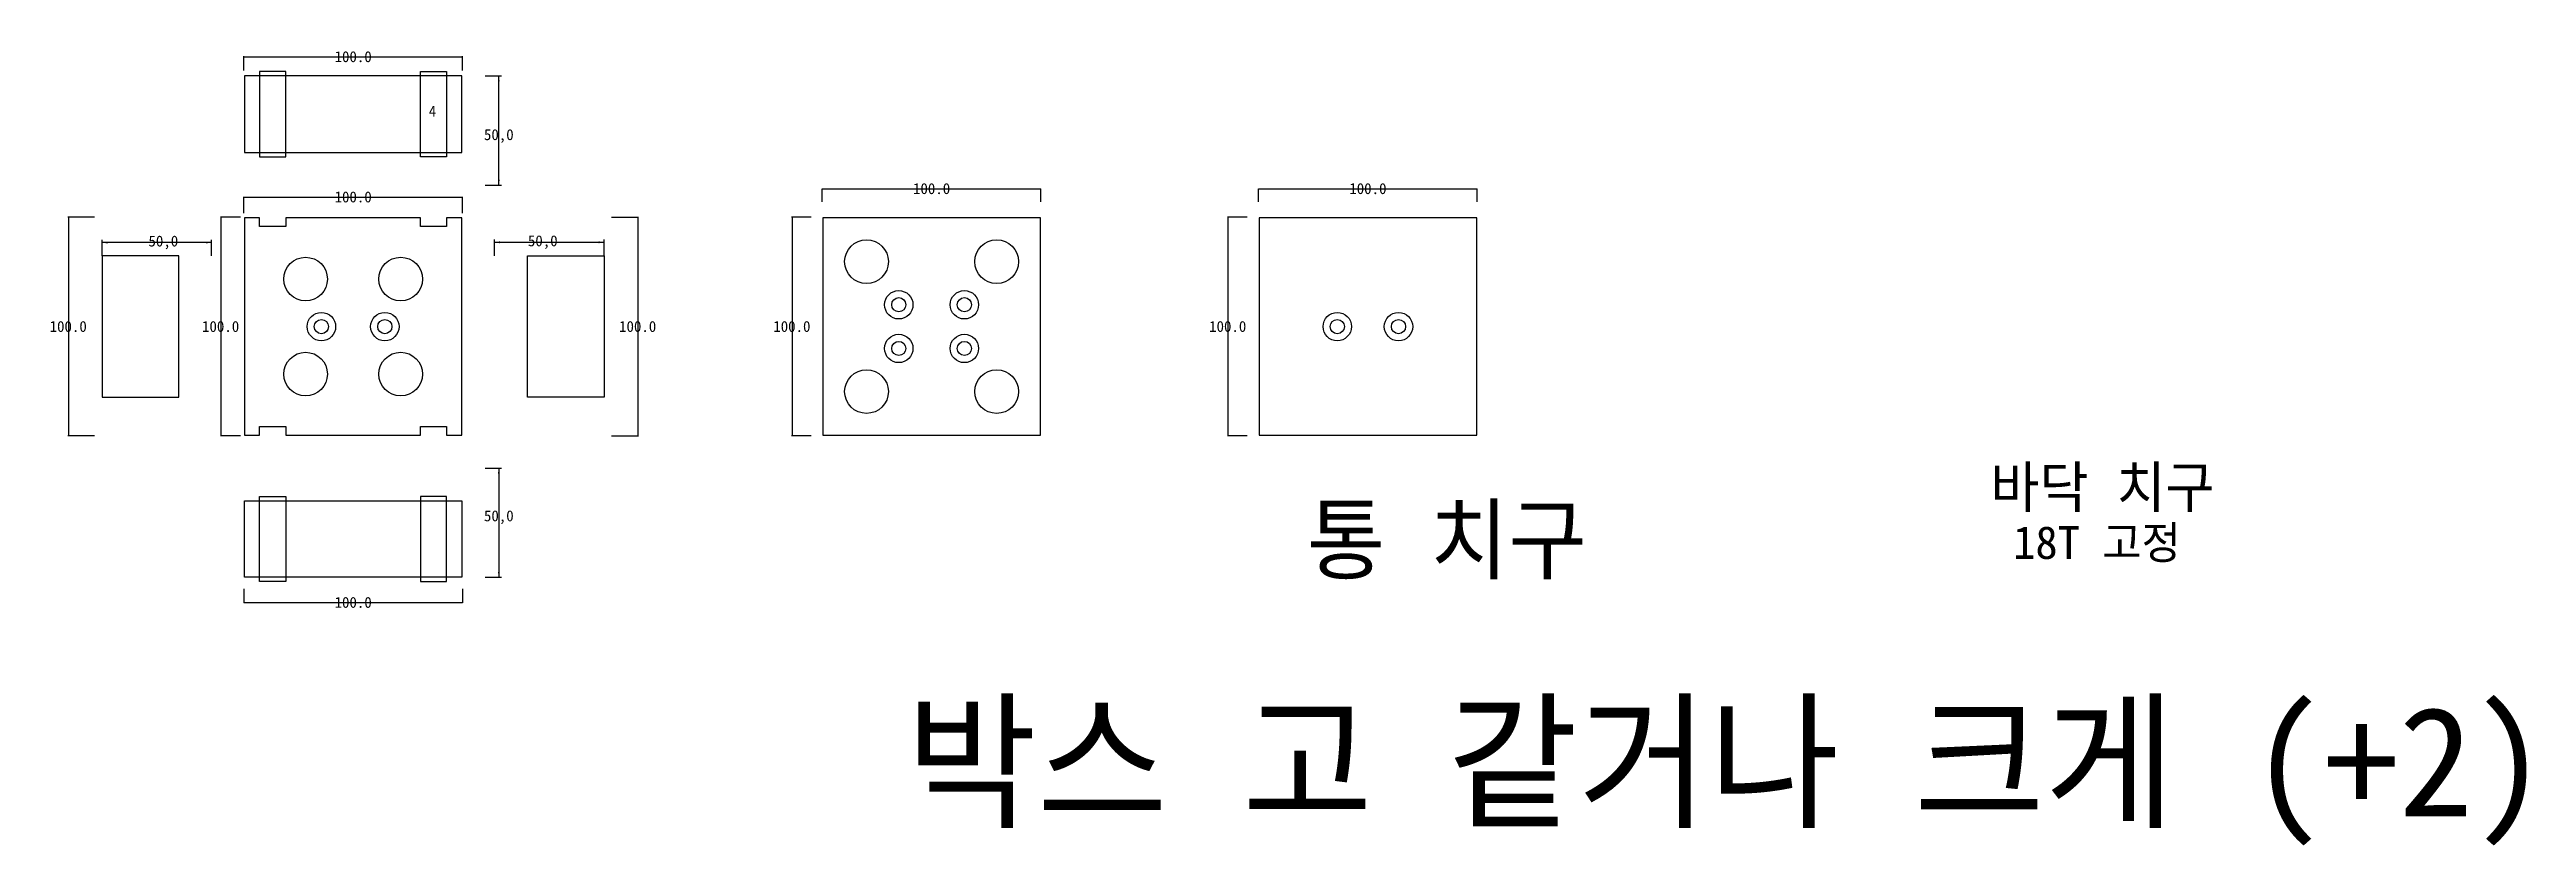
# Model space of a CAD drawing. Header units: millimetres. Extents: x 482 to 2797, y 206 to 837.
# Drawn here: x 777 to 1910, y 206 to 571 of the extents above; entities that cross this region are included whole.
import ezdxf

# ---------------------------------------------------------------- set-up
doc = ezdxf.new("R2010")
doc.units = ezdxf.units.MM
for name, color, linetype in [('TEXT', 7, 'Continuous'), ('볼트 구멍', 7, 'Continuous'), ('치구', 7, 'Continuous'), ('치수', 7, 'Continuous')]:
    doc.layers.add(name, color=color, linetype=linetype)
doc.dimstyles.new('ISO-25', dxfattribs={"dimtxt": 2.5, "dimasz": 2.5, "dimexe": 1.25, "dimexo": 0.625, "dimtad": 1, "dimtxsty": 'Standard', "dimcen": 2.5, "dimadec": 0, "dimazin": 0, "dimtfac": 1, "dimtmove": 0, "dimatfit": 3, "dimfxl": 0, "dimarcsym": 0})
doc.dimstyles.get("Standard").update_dxf_attribs({"dimtxt": 7, "dimasz": 0.18, "dimexe": 0.18, "dimexo": 0.0625, "dimgap": 0.09, "dimtad": 0, "dimtih": 1, "dimtoh": 1, "dimdec": 1, "dimzin": 0, "dimdsep": 46, "dimtxsty": 'Standard', "dimcen": 0.09, "dimadec": 0, "dimazin": 0, "dimtfac": 1, "dimtdec": 1, "dimtofl": 0, "dimtmove": 0, "dimatfit": 3, "dimfxl": 0, "dimtolj": 1, "dimtzin": 0, "dimarcsym": 0})

msp = doc.modelspace()

# ---------------------------------------------------------------- texts
at = {"layer": 'TEXT', "color": 1}
for s, height, p in [('4', 5, (950.56, 540.03)), ('통 치구', 30, (1352.09, 331.45)), ('박스 고 같거나 크게 (+2)', 50, (1168.85, 219.76))]:
    msp.add_text(s, height=height, dxfattribs=at).set_placement(p)
at = {"layer": 'TEXT', "color": 6, "linetype": 'Continuous'}
msp.add_text('바닥 치구', height=18.75, dxfattribs=at).set_placement((1664.66, 361.14))
at = {"layer": 'TEXT', "color": 6}
msp.add_text('18T 고정', height=15, dxfattribs=at).set_placement((1675.01, 337.64))

# ---------------------------------------------------------------- blocks, each defined once
blk = doc.blocks.new('*D16')
at = {"color": 0, "lineweight": -2}
for p, q in [((1125.5, 494), (1116.5, 494)), ((1116.7, 494), (1116.7, 394)), ((1125.5, 394), (1116.5, 394))]:
    blk.add_line(p, q, dxfattribs=at)
for points in [[(1116.7, 494), (1116.7, 493.8), (1116.7, 493.8)], [(1116.7, 394), (1116.7, 394.2), (1116.7, 394.2)]]:
    blk.add_solid(points)
at = {"layer": 'Defpoints'}
for p in [(1116.7, 494), (1125.6, 494), (1116.7, 394), (1125.6, 394)]:
    blk.add_point(p, dxfattribs=at)
at = {"insert": (1116.6, 444), "char_height": 5, "attachment_point": 5}
blk.add_mtext('100.0', dxfattribs=at)
blk = doc.blocks.new('*D17')
at = {"color": 0, "lineweight": -2}
for p, q in [((980.7, 476.4), (980.7, 483.8)), ((980.7, 482.6), (1030.7, 482.6)), ((1030.7, 476.4), (1030.7, 483.8))]:
    blk.add_line(p, q, dxfattribs=at)
for points in [[(980.7, 482.6), (983.2, 483), (983.2, 482.1)], [(1030.7, 482.6), (1028.2, 482.1), (1028.2, 483)]]:
    blk.add_solid(points)
at = {"layer": 'Defpoints'}
for p in [(980.7, 482.6), (980.7, 475.8), (1030.7, 482.6), (1030.7, 475.8)]:
    blk.add_point(p, dxfattribs=at)
at = {"insert": (1002.7, 482.6), "char_height": 5, "attachment_point": 5}
blk.add_mtext('50,0', dxfattribs=at)
blk = doc.blocks.new('*D18')
at = {"color": 0, "lineweight": -2}
for p, q in [((1034.2, 494), (1046.4, 494)), ((1046.2, 494), (1046.2, 394)), ((1034.2, 394), (1046.4, 394))]:
    blk.add_line(p, q, dxfattribs=at)
for points in [[(1046.2, 494), (1046.2, 493.8), (1046.2, 493.8)], [(1046.2, 394), (1046.2, 394.2), (1046.2, 394.2)]]:
    blk.add_solid(points)
at = {"layer": 'Defpoints'}
for p in [(1034.1, 494), (1046.2, 494), (1034.1, 394), (1046.2, 394)]:
    blk.add_point(p, dxfattribs=at)
at = {"insert": (1046.1, 444), "char_height": 5, "attachment_point": 5}
blk.add_mtext('100.0', dxfattribs=at)
blk = doc.blocks.new('*D19')
at = {"color": 0, "lineweight": -2}
for p, q in [((801.2, 476.4), (801.2, 483.7)), ((851.2, 482.5), (801.2, 482.5)), ((851.2, 476.3), (851.2, 483.7))]:
    blk.add_line(p, q, dxfattribs=at)
for points in [[(801.2, 482.5), (803.7, 482.9), (803.7, 482)], [(851.2, 482.5), (848.7, 482), (848.7, 482.9)]]:
    blk.add_solid(points)
at = {"layer": 'Defpoints'}
for p in [(801.2, 482.5), (801.2, 475.8), (851.2, 482.5), (851.2, 475.7)]:
    blk.add_point(p, dxfattribs=at)
at = {"insert": (829.2, 482.5), "char_height": 5, "attachment_point": 5}
blk.add_mtext('50,0', dxfattribs=at)
blk = doc.blocks.new('*D20')
at = {"color": 0, "lineweight": -2}
for p, q in [((864.5, 494), (855.3, 494)), ((855.5, 494), (855.5, 394)), ((864.5, 394), (855.3, 394))]:
    blk.add_line(p, q, dxfattribs=at)
for points in [[(855.5, 494), (855.5, 493.8), (855.4, 493.8)], [(855.5, 394), (855.4, 394.2), (855.5, 394.2)]]:
    blk.add_solid(points)
at = {"layer": 'Defpoints'}
for p in [(855.5, 494), (864.5, 494), (855.5, 394), (864.5, 394)]:
    blk.add_point(p, dxfattribs=at)
at = {"insert": (855.4, 444), "char_height": 5, "attachment_point": 5}
blk.add_mtext('100.0', dxfattribs=at)
blk = doc.blocks.new('*D21')
at = {"color": 0, "lineweight": -2}
for p, q in [((797.8, 494), (785.6, 494)), ((785.8, 494), (785.8, 394)), ((797.8, 394), (785.6, 394))]:
    blk.add_line(p, q, dxfattribs=at)
for points in [[(785.8, 494), (785.8, 493.8), (785.7, 493.8)], [(785.8, 394), (785.7, 394.2), (785.8, 394.2)]]:
    blk.add_solid(points)
at = {"layer": 'Defpoints'}
for p in [(785.8, 494), (797.8, 494), (785.8, 394), (797.8, 394)]:
    blk.add_point(p, dxfattribs=at)
at = {"insert": (785.7, 444), "char_height": 5, "attachment_point": 5}
blk.add_mtext('100.0', dxfattribs=at)
blk = doc.blocks.new('*D22')
at = {"color": 0, "lineweight": -2}
for p, q in [((866, 324), (866, 317.5)), ((866, 317.7), (966, 317.7)), ((966, 324), (966, 317.5))]:
    blk.add_line(p, q, dxfattribs=at)
for points in [[(866, 317.7), (866.2, 317.7), (866.2, 317.7)], [(966, 317.7), (965.8, 317.7), (965.8, 317.7)]]:
    blk.add_solid(points)
at = {"layer": 'Defpoints'}
for p in [(866, 324.1), (866, 317.7), (966, 324.1), (966, 317.7)]:
    blk.add_point(p, dxfattribs=at)
at = {"insert": (916, 317.7), "char_height": 5, "attachment_point": 5}
blk.add_mtext('100.0', dxfattribs=at)
blk = doc.blocks.new('*D23')
at = {"color": 0, "lineweight": -2}
for p, q in [((976.3, 379.2), (983.8, 379.2)), ((982.6, 379.2), (982.6, 329.2)), ((976.3, 329.2), (983.8, 329.2))]:
    blk.add_line(p, q, dxfattribs=at)
for points in [[(982.6, 379.2), (983, 376.7), (982.2, 376.7)], [(982.6, 329.2), (982.2, 331.7), (983, 331.7)]]:
    blk.add_solid(points)
at = {"layer": 'Defpoints'}
for p in [(975.7, 379.2), (982.6, 379.2), (975.7, 329.2), (982.6, 329.2)]:
    blk.add_point(p, dxfattribs=at)
at = {"insert": (982.6, 356.7), "char_height": 5, "attachment_point": 5}
blk.add_mtext('50,0', dxfattribs=at)
blk = doc.blocks.new('*D24')
at = {"color": 0, "lineweight": -2}
for p, q in [((866, 495.9), (866, 503.4)), ((866, 503.2), (966, 503.2)), ((966, 495.9), (966, 503.4))]:
    blk.add_line(p, q, dxfattribs=at)
for points in [[(866, 503.2), (866.2, 503.2), (866.2, 503.2)], [(966, 503.2), (965.8, 503.2), (965.8, 503.2)]]:
    blk.add_solid(points)
at = {"layer": 'Defpoints'}
for p in [(866, 503.2), (966, 503.2), (866, 495.8), (966, 495.8)]:
    blk.add_point(p, dxfattribs=at)
at = {"insert": (916, 503.3), "char_height": 5, "attachment_point": 5}
blk.add_mtext('100.0', dxfattribs=at)
blk = doc.blocks.new('*D25')
at = {"color": 0, "lineweight": -2}
for p, q in [((866, 561.2), (866, 567.7)), ((866, 567.5), (966, 567.5)), ((966, 561.2), (966, 567.7))]:
    blk.add_line(p, q, dxfattribs=at)
for points in [[(866, 567.5), (866.2, 567.6), (866.2, 567.5)], [(966, 567.5), (965.8, 567.5), (965.8, 567.6)]]:
    blk.add_solid(points)
at = {"layer": 'Defpoints'}
for p in [(866, 567.5), (966, 567.5), (866, 561.1), (966, 561.1)]:
    blk.add_point(p, dxfattribs=at)
at = {"insert": (916, 567.5), "char_height": 5, "attachment_point": 5}
blk.add_mtext('100.0', dxfattribs=at)
blk = doc.blocks.new('*D26')
at = {"color": 0, "lineweight": -2}
for p, q in [((976.3, 558.7), (983.8, 558.7)), ((982.6, 508.7), (982.6, 558.7)), ((976.3, 508.7), (983.8, 508.7))]:
    blk.add_line(p, q, dxfattribs=at)
for points in [[(982.6, 558.7), (983, 556.2), (982.2, 556.2)], [(982.6, 508.7), (982.2, 511.2), (983, 511.2)]]:
    blk.add_solid(points)
at = {"layer": 'Defpoints'}
for p in [(975.7, 558.7), (982.6, 558.7), (975.7, 508.7), (982.6, 508.7)]:
    blk.add_point(p, dxfattribs=at)
at = {"insert": (982.6, 531.2), "char_height": 5, "attachment_point": 5}
blk.add_mtext('50,0', dxfattribs=at)
blk = doc.blocks.new('*D27')
at = {"color": 0, "lineweight": -2}
for p, q in [((1324.8, 494), (1315.8, 494)), ((1315.9, 494), (1315.9, 394)), ((1324.8, 394), (1315.8, 394))]:
    blk.add_line(p, q, dxfattribs=at)
for points in [[(1315.9, 494), (1316, 493.8), (1315.9, 493.8)], [(1315.9, 394), (1315.9, 394.2), (1316, 394.2)]]:
    blk.add_solid(points)
at = {"layer": 'Defpoints'}
for p in [(1315.9, 494), (1324.9, 494), (1315.9, 394), (1324.9, 394)]:
    blk.add_point(p, dxfattribs=at)
at = {"insert": (1315.9, 444), "char_height": 5, "attachment_point": 5}
blk.add_mtext('100.0', dxfattribs=at)
blk = doc.blocks.new('*D28')
at = {"color": 0, "lineweight": -2}
for p, q in [((1330, 501.1), (1330, 507.1)), ((1330, 507), (1430, 507)), ((1430, 501.1), (1430, 507.1))]:
    blk.add_line(p, q, dxfattribs=at)
for points in [[(1330, 507), (1330.2, 507), (1330.2, 506.9)], [(1430, 507), (1429.8, 506.9), (1429.8, 507)]]:
    blk.add_solid(points)
at = {"layer": 'Defpoints'}
for p in [(1330, 507), (1330, 501.1), (1430, 507), (1430, 501.1)]:
    blk.add_point(p, dxfattribs=at)
at = {"insert": (1380, 507.1), "char_height": 5, "attachment_point": 5}
blk.add_mtext('100.0', dxfattribs=at)
blk = doc.blocks.new('*D29')
at = {"color": 0, "lineweight": -2}
for p, q in [((1130.5, 501.1), (1130.5, 507.1)), ((1130.5, 507), (1230.5, 507)), ((1230.5, 501.1), (1230.5, 507.1))]:
    blk.add_line(p, q, dxfattribs=at)
for points in [[(1130.5, 507), (1130.7, 507), (1130.7, 506.9)], [(1230.5, 507), (1230.3, 506.9), (1230.3, 507)]]:
    blk.add_solid(points)
at = {"layer": 'Defpoints'}
for p in [(1130.5, 507), (1130.5, 501.1), (1230.5, 507), (1230.5, 501.1)]:
    blk.add_point(p, dxfattribs=at)
at = {"insert": (1180.5, 507.1), "char_height": 5, "attachment_point": 5}
blk.add_mtext('100.0', dxfattribs=at)

# ---------------------------------------------------------------- dimensions: what is measured, and where the dimension line sits
at = {"layer": '치수', "color": 4}
for base, p1, p2, dimstyle, override, picture, middle in [((965.99, 567.55), (865.99, 561.15), (965.99, 561.15), 'Standard', {"dimtxt": 5}, '*D25', (915.99, 567.55)), ((1030.74, 482.55), (980.74, 475.77), (1030.74, 475.77), 'ISO-25', {"dimtxt": 5, "dimdec": 1, "dimzin": 0, "dimtdec": 1}, '*D17', (1002.74, 482.55)), ((965.99, 317.71), (865.99, 324.11), (965.99, 324.11), 'Standard', {"dimtxt": 5}, '*D22', (915.99, 317.71))]:
    dim = msp.add_linear_dim(base=base, p1=p1, p2=p2, dimstyle=dimstyle, override=override, dxfattribs=at)
    dim.commit()
    dim.dimension.update_dxf_attribs({"geometry": picture, "text_midpoint": middle, "dimtype": 128})
for base, p1, p2, angle, picture, middle in [((982.57, 558.72), (975.67, 508.72), (975.67, 558.72), 90, '*D26', (982.57, 531.22)), ((801.24, 482.45), (851.24, 475.67), (801.24, 475.77), 180, '*D19', (829.24, 482.45)), ((982.57, 329.22), (975.67, 379.22), (975.67, 329.22), 270, '*D23', (982.57, 356.72))]:
    dim = msp.add_linear_dim(base=base, p1=p1, p2=p2, angle=angle, dimstyle='ISO-25', override={"dimtxt": 5, "dimdec": 1, "dimzin": 0, "dimtdec": 1}, dxfattribs=at)
    dim.commit()
    dim.dimension.update_dxf_attribs({"geometry": picture, "text_midpoint": middle, "dimtype": 128})
for base, p1, p2, picture, middle in [((1230.49, 506.97), (1130.49, 501.08), (1230.49, 501.08), '*D29', (1180.49, 507.06)), ((1429.99, 506.97), (1329.99, 501.08), (1429.99, 501.08), '*D28', (1379.99, 507.06)), ((965.99, 503.2), (865.99, 495.8), (965.99, 495.8), '*D24', (915.99, 503.29))]:
    dim = msp.add_linear_dim(base=base, p1=p1, p2=p2, dimstyle='Standard', override={"dimtxt": 5}, dxfattribs=at)
    dim.commit()
    dim.dimension.update_dxf_attribs({"geometry": picture, "text_midpoint": middle})
for base, p1, p2, picture, middle in [((785.78, 393.97), (797.85, 493.97), (797.85, 393.97), '*D21', (785.69, 443.97)), ((855.46, 393.97), (864.53, 493.97), (864.53, 393.97), '*D20', (855.37, 443.97)), ((1046.21, 393.97), (1034.14, 493.97), (1034.14, 393.97), '*D18', (1046.12, 443.97)), ((1116.7, 393.97), (1125.6, 493.97), (1125.6, 393.97), '*D16', (1116.61, 443.97)), ((1315.95, 393.97), (1324.85, 493.97), (1324.85, 393.97), '*D27', (1315.86, 443.97))]:
    dim = msp.add_linear_dim(base=base, p1=p1, p2=p2, angle=90, dimstyle='Standard', override={"dimtxt": 5}, dxfattribs=at)
    dim.commit()
    dim.dimension.update_dxf_attribs({"geometry": picture, "text_midpoint": middle})

# ---------------------------------------------------------------- linework, layer by layer
at = {"layer": '볼트 구멍', "color": 6}
for centre in [(1165.49, 453.97), (1195.49, 453.97), (1365.99, 443.97), (1393.99, 443.97), (1165.49, 433.97), (1195.49, 433.97)]:
    msp.add_circle(centre, 6.5, dxfattribs=at)
at = {"layer": '볼트 구멍', "color": 3}
for centre in [(1165.49, 453.97), (1195.49, 453.97), (901.49, 443.97), (930.49, 443.97), (1365.99, 443.97), (1393.99, 443.97), (1165.49, 433.97), (1195.49, 433.97)]:
    msp.add_circle(centre, 3.25, dxfattribs=at)
at = {"layer": '볼트 구멍', "color": 2}
for centre in [(901.49, 443.97), (930.49, 443.97)]:
    msp.add_circle(centre, 6.5, dxfattribs=at)
at = {"layer": '치구'}
for points in [[(866.24, 523.72), (965.74, 523.72), (965.74, 558.72), (866.24, 558.72)], [(866.24, 394.22), (873.24, 394.22), (873.24, 398.22), (885.24, 398.22), (885.24, 394.22), (946.74, 394.22), (946.74, 398.22), (958.74, 398.22), (958.74, 394.22), (965.74, 394.22), (965.74, 493.72), (958.74, 493.72), (958.74, 489.72), (946.74, 489.72), (946.74, 493.72), (885.24, 493.72), (885.24, 489.72), (873.24, 489.72), (873.24, 493.72), (866.24, 493.72)], [(1130.74, 493.72), (1130.74, 394.22), (1230.24, 394.22), (1230.24, 493.72)], [(1330.24, 493.72), (1330.24, 394.22), (1429.74, 394.22), (1429.74, 493.72)], [(836.24, 476.32), (801.24, 476.32), (801.24, 411.62), (836.24, 411.62)], [(995.74, 476.32), (1030.74, 476.32), (1030.74, 411.62), (995.74, 411.62)], [(866.24, 364.22), (965.74, 364.22), (965.74, 329.22), (866.24, 329.22)]]:
    msp.add_lwpolyline(points, close=True, dxfattribs=at)
at = {"layer": '치구', "color": 1}
for points in [[(873.24, 521.72), (885.24, 521.72), (885.24, 560.72), (873.24, 560.72)], [(958.74, 521.72), (946.74, 521.72), (946.74, 560.72), (958.74, 560.72)], [(873.24, 366.22), (885.24, 366.22), (885.24, 327.23), (873.24, 327.23)], [(958.74, 366.22), (946.74, 366.22), (946.74, 327.23), (958.74, 327.23)]]:
    msp.add_lwpolyline(points, close=True, dxfattribs=at)
at = {"layer": '치구', "color": 0}
for centre in [(894.24, 465.72), (937.74, 465.72), (894.24, 422.22), (937.74, 422.22)]:
    msp.add_circle(centre, 10, dxfattribs=at)
at = {"layer": '치구'}
for centre in [(1150.74, 473.72), (1210.24, 473.72), (1150.74, 414.22), (1210.24, 414.22)]:
    msp.add_circle(centre, 10, dxfattribs=at)

msp.set_redraw_order([(e.dxf.handle, doc.entitydb.next_handle()) for e in msp.query("TEXT MTEXT ATTDEF DIMENSION ARC_DIMENSION")])  # texts and dimensions are drawn at this point

doc.saveas('drawing.dxf')
